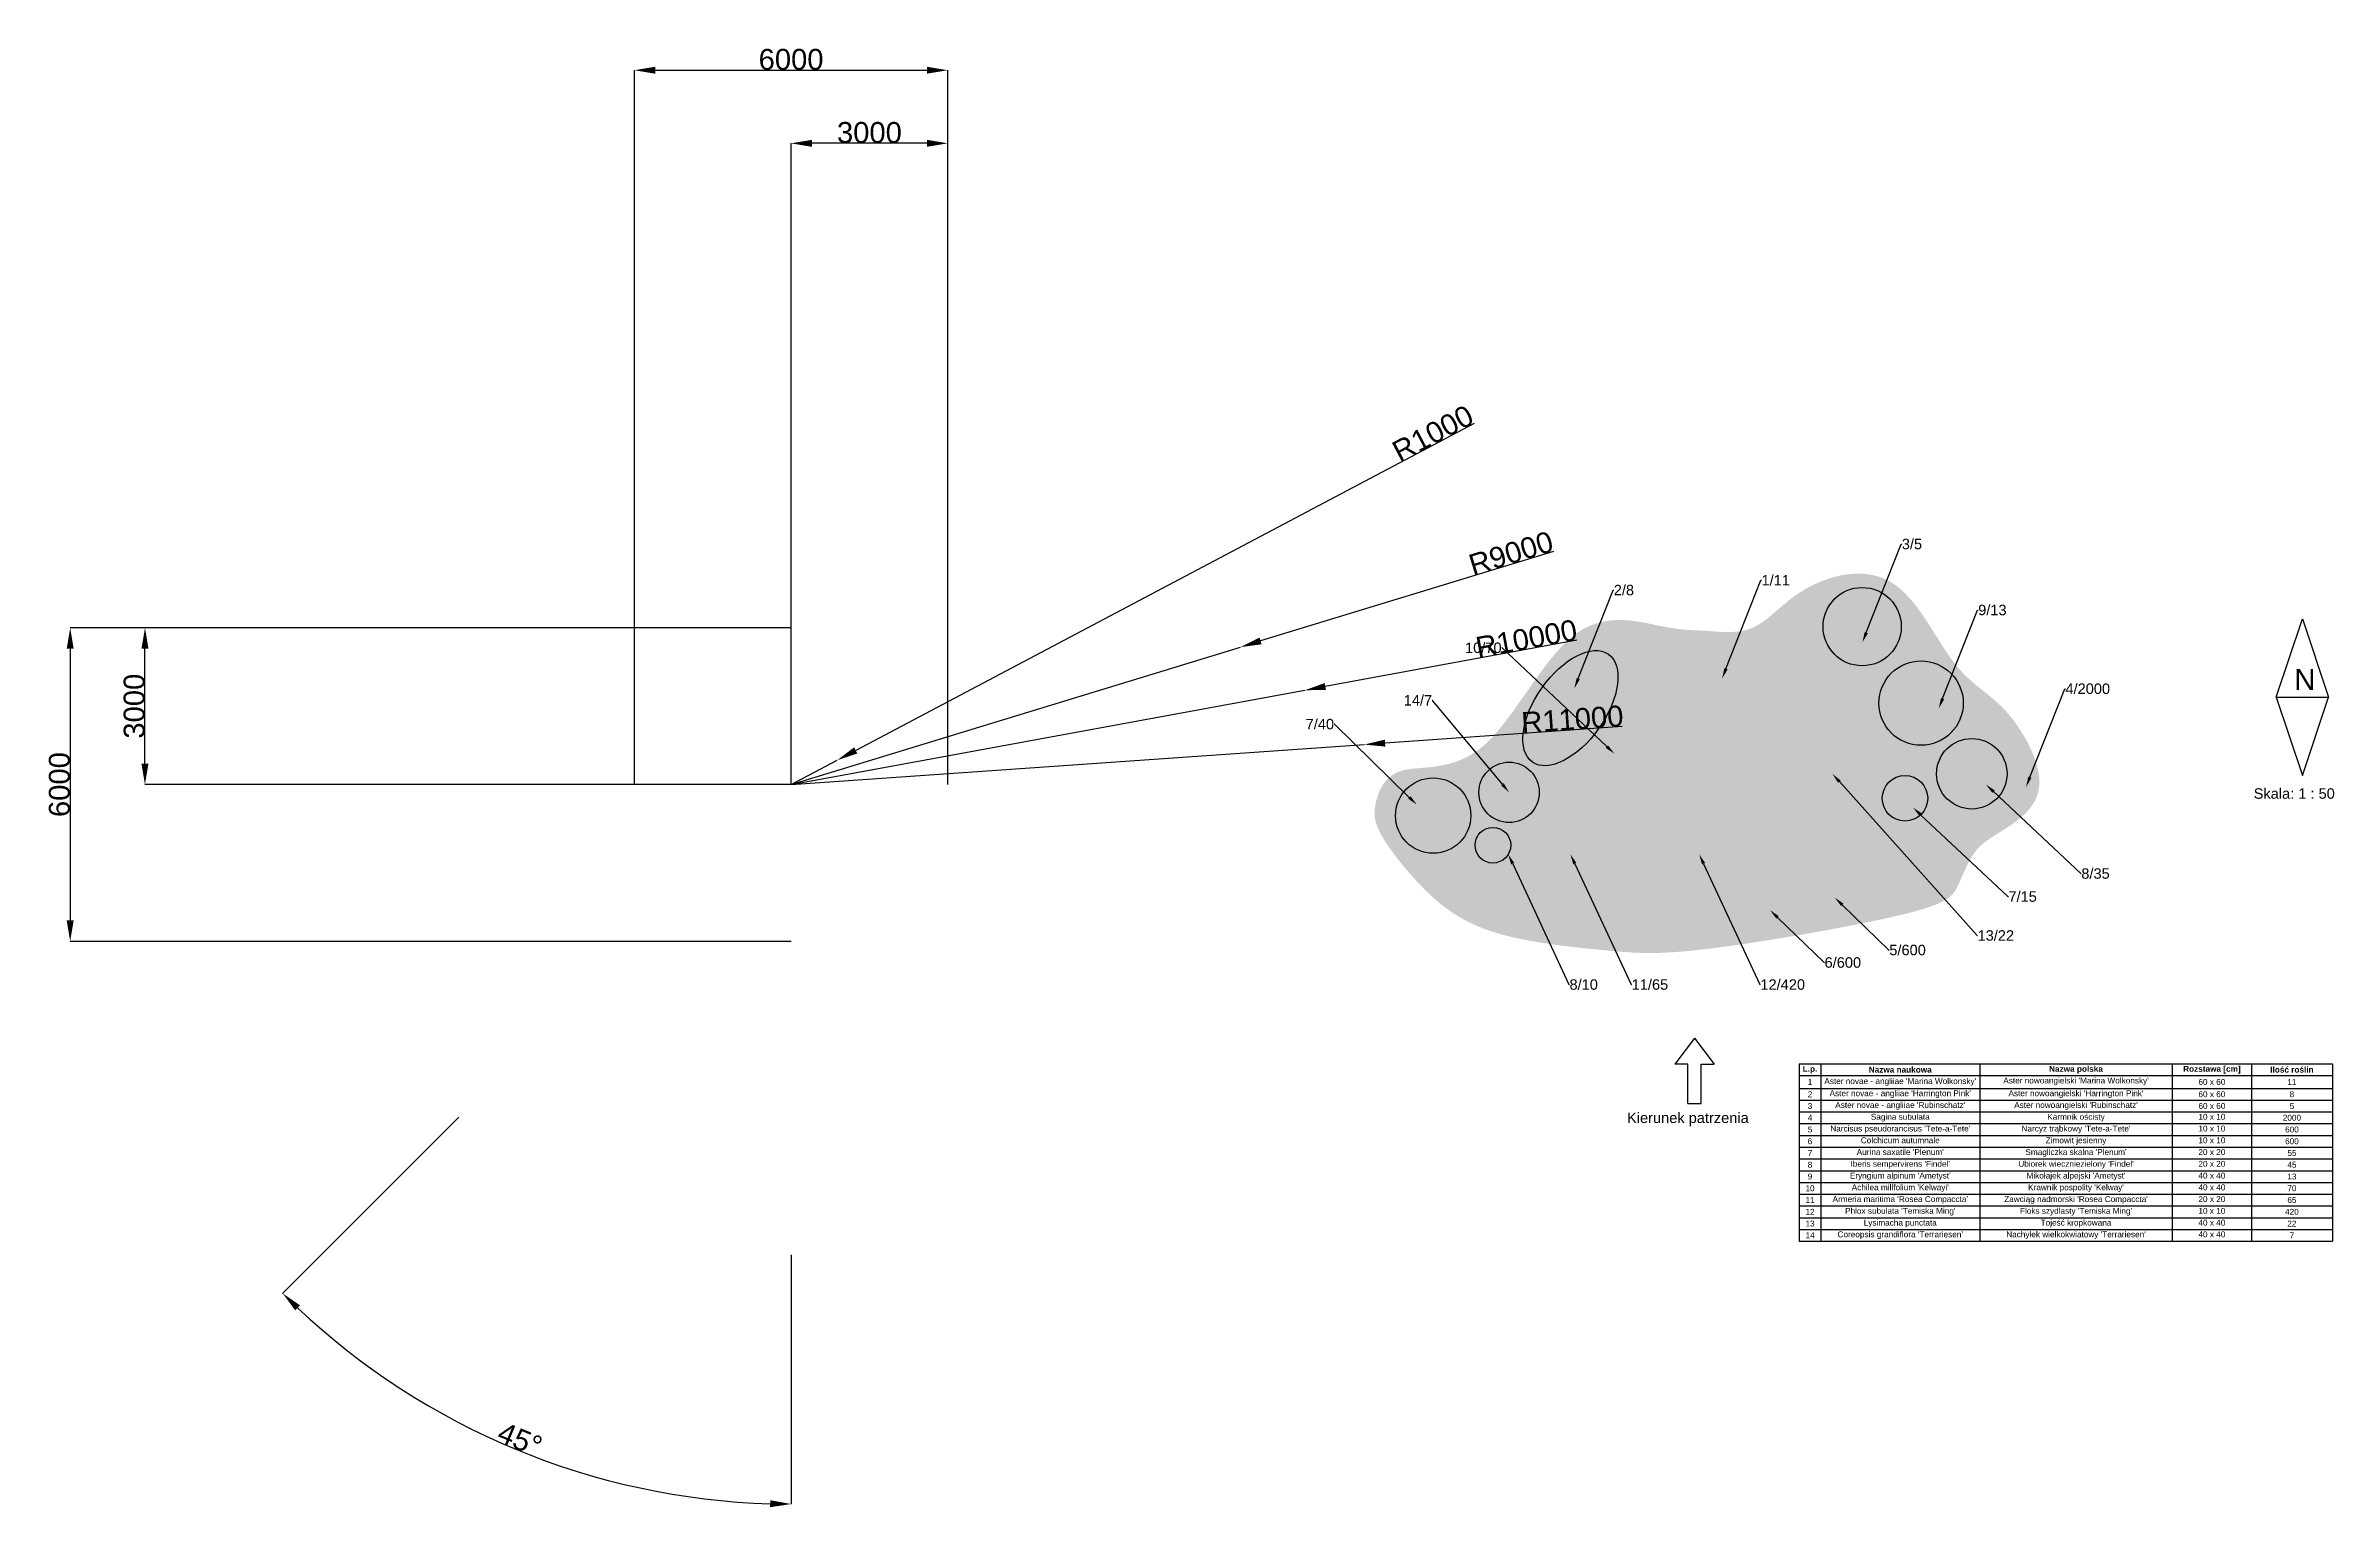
# Model space of a CAD drawing. Header units: millimetres. Extents: x -2125 to 41691, y -4780 to 23187.
import ezdxf
from ezdxf import colors
from ezdxf.entities.mleader import LeaderData, LeaderLine
from ezdxf.math import Vec2, Vec3

# ---------------------------------------------------------------- set-up
doc = ezdxf.new("R2010")
doc.units = ezdxf.units.MM
doc.layers.get('0').update_dxf_attribs({"color": 10, "plot": 0})
for name, color, linetype in [('Do pomiaru', 7, 'Continuous'), ('Tabelka', 7, 'Continuous'), ('Wymiarowanie', 242, 'Continuous'), ('Znaczniki', 7, 'Continuous')]:
    doc.layers.add(name, color=color, linetype=linetype)
doc.styles.get("Standard").update_dxf_attribs({"font": 'arial.ttf'})
doc.dimstyles.new('ISO-25', dxfattribs={"dimtxt": 2.5, "dimasz": 2.5, "dimexe": 1.25, "dimexo": 0.625, "dimtad": 1, "dimtxsty": 'Standard', "dimcen": 2.5, "dimadec": 0, "dimazin": 0, "dimtfac": 1, "dimtmove": 0, "dimatfit": 3, "dimfxl": 1, "dimarcsym": 0})

# ---------------------------------------------------------------- blocks, each defined once
blk = doc.blocks.new('*T1')
at = {"layer": 'Tabelka', "color": 0, "linetype": 'ByBlock', "lineweight": -2, "transparency": 16777216}
for p, q in [((0, 0), (10206.90854939504, 0)), ((0, 0), (0, -3394.670873124147)), ((412.0170098828567, 0), (412.0170098828567, -3394.670873124147)), ((3455.86605589588, 0), (3455.86605589588, -3394.670873124147)), ((7142.275760846045, 0), (7142.275760846045, -3394.670873124147)), ((8659.314755380736, 0), (8659.314755380736, -3394.670873124147)), ((10206.90854939504, 0), (10206.90854939504, -3394.670873124147)), ((0, -225), (10206.90854939504, -225)), ((0, -469.6708731241474), (10206.90854939504, -469.6708731241474)), ((0, -694.6708731241474), (10206.90854939504, -694.6708731241474)), ((0, -919.6708731241474), (10206.90854939504, -919.6708731241474)), ((0, -1144.670873124147), (10206.90854939504, -1144.670873124147)), ((0, -1369.670873124147), (10206.90854939504, -1369.670873124147)), ((0, -1594.670873124147), (10206.90854939504, -1594.670873124147)), ((0, -1819.670873124147), (10206.90854939504, -1819.670873124147)), ((0, -2044.670873124147), (10206.90854939504, -2044.670873124147)), ((0, -2269.670873124147), (10206.90854939504, -2269.670873124147)), ((0, -2494.670873124147), (10206.90854939504, -2494.670873124147)), ((0, -2719.670873124147), (10206.90854939504, -2719.670873124147)), ((0, -2944.670873124147), (10206.90854939504, -2944.670873124147)), ((0, -3169.670873124147), (10206.90854939504, -3169.670873124147)), ((0, -3394.670873124147), (10206.90854939504, -3394.670873124147))]:
    blk.add_line(p, q, dxfattribs=at)
at = {"layer": 'Tabelka', "color": 0, "transparency": 16777216, "char_height": 112.5}
for s, insert, width, attachment_point in [('{\\fArial|b1|i0|c238|p34;L.p.}', (206.0085049414265, -112.5), 337.0170098828567, 5), ('1', (206.0085049414265, -347.3354365620735), 337.0170098828567, 5), ("Aster novae - angliiae 'Marina Wolkonsky'", (1933.941532889366, -347.3354365620735), 2968.84904601302, 5), ('{\\fArial|b1|i0|c238|p34;Nazwa naukowa}', (1933.941532889366, -112.5), 2968.84904601302, 5), ("Aster nowoangielski 'Marina Wolkonsky'", (5299.070908370966, -262.5), 3611.409704950165, 2), ('{\\fArial|b1|i0|c238|p34;Nazwa polska}', (5299.070908370966, -112.5), 3611.409704950165, 5), ('{\\fArial|b1|i0|c238|p34;Rozstawa [cm]}', (7900.795258113387, -112.5), 1442.038994534687, 5), ('60 x 60', (7900.795258113387, -347.3354365620735), 1442.038994534687, 5), ('{\\fArial|b1|i0|c238|p34;Ilość roślin}', (9433.11165238788, -112.5), 1472.593794014301, 5), ('11', (9433.11165238788, -347.3354365620735), 1472.593794014301, 5), ('3', (206.0085049414265, -807.1708731241474), 337.0170098828567, 5), ('2', (206.0085049414265, -582.1708731241474), 337.0170098828567, 5), ("Aster novae - angliiae 'Harrington Pink'", (1933.941532889366, -507.1708731241474), 2968.84904601302, 2), ("Aster novae - angliiae 'Rubinschatz'", (1933.941532889366, -732.1708731241474), 2968.84904601302, 2), ("Aster nowoangielski 'Harrington Pink'", (5299.070908370966, -507.1708731241474), 3611.409704950165, 2), ("Aster nowoangielski 'Rubinschatz'", (5299.070908370966, -732.1708731241474), 3611.409704950165, 2), ('60 x 60', (7900.795258113387, -582.1708731241474), 1442.038994534687, 5), ('60 x 60', (7900.795258113387, -807.1708731241474), 1442.038994534687, 5), ('5', (9433.11165238788, -807.1708731241474), 1472.593794014301, 5), ('8', (9433.11165238788, -582.1708731241474), 1472.593794014301, 5), ('4', (206.0085049414265, -1032.170873124147), 337.0170098828567, 5), ('5', (206.0085049414265, -1257.170873124147), 337.0170098828567, 5), ("Narcisus pseudorancisus 'Tete-a-Tete'", (1933.941532889366, -1182.170873124147), 2968.84904601302, 2), ('Sagina subulata', (1933.941532889366, -957.1708731241474), 2968.84904601302, 2), ("Narcyz trąbkowy 'Tete-a-Tete'", (5299.070908370966, -1182.170873124147), 3611.409704950165, 2), ('Karmnik ościsty', (5299.070908370966, -957.1708731241474), 3611.409704950165, 2), ('10 x 10', (7900.795258113387, -957.1708731241474), 1442.038994534687, 2), ('10 x 10', (7900.795258113387, -1182.170873124147), 1442.038994534687, 2), ('2000', (9433.11165238788, -1032.170873124147), 1472.593794014301, 5), ('600', (9433.11165238788, -1257.170873124147), 1472.593794014301, 5), ('6', (206.0085049414265, -1482.170873124147), 337.0170098828567, 5), ('7', (206.0085049414265, -1707.170873124147), 337.0170098828567, 5), ("Aurina saxatile 'Plenum'", (1933.941532889366, -1632.170873124147), 2968.84904601302, 2), ('Colchicum autumnale', (1933.941532889366, -1407.170873124147), 2968.84904601302, 2), ("Smagliczka skalna 'Plenum'", (5299.070908370966, -1632.170873124147), 3611.409704950165, 2), ('Zimowit jesienny', (5299.070908370966, -1407.170873124147), 3611.409704950165, 2), ('20 x 20', (7900.795258113387, -1632.170873124147), 1442.038994534687, 2), ('10 x 10', (7900.795258113387, -1407.170873124147), 1442.038994534687, 2), ('600', (9433.11165238788, -1482.170873124147), 1472.593794014301, 5), ('55', (9433.11165238788, -1707.170873124147), 1472.593794014301, 5), ('8', (206.0085049414265, -1932.170873124147), 337.0170098828567, 5), ('9', (206.0085049414265, -2157.170873124147), 337.0170098828567, 5), ("Eryngium alpinum 'Ametyst'", (1933.941532889366, -2082.170873124147), 2968.84904601302, 2), ("Iberis sempervirens 'Findel'", (1933.941532889366, -1857.170873124147), 2968.84904601302, 2), ("Ubiorek wieczniezielony 'Findel'", (5299.070908370966, -1857.170873124147), 3611.409704950165, 2), ("Mikołajek alpejski 'Ametyst'", (5299.070908370966, -2082.170873124147), 3611.409704950165, 2), ('40 x 40', (7900.795258113387, -2082.170873124147), 1442.038994534687, 2), ('20 x 20', (7900.795258113387, -1857.170873124147), 1442.038994534687, 2), ('45', (9433.11165238788, -1932.170873124147), 1472.593794014301, 5), ('13', (9433.11165238788, -2157.170873124147), 1472.593794014301, 5), ('10', (206.0085049414265, -2382.170873124147), 337.0170098828567, 5), ('11', (206.0085049414265, -2607.170873124147), 337.0170098828567, 5), ("Armeria maritima 'Rosea Compaccta'", (1933.941532889366, -2532.170873124147), 2968.84904601302, 2), ("Achilea millfolium 'Kelwayi'", (1933.941532889366, -2307.170873124147), 2968.84904601302, 2), ("Zawciąg nadmorski 'Rosea Compaccta'", (5299.070908370966, -2532.170873124147), 3611.409704950165, 2), ("Krawnik pospolity 'Kelway'", (5299.070908370966, -2307.170873124147), 3611.409704950165, 2), ('40 x 40', (7900.795258113387, -2307.170873124147), 1442.038994534687, 2), ('20 x 20', (7900.795258113387, -2532.170873124147), 1442.038994534687, 2), ('65', (9433.11165238788, -2607.170873124147), 1472.593794014301, 5), ('70', (9433.11165238788, -2382.170873124147), 1472.593794014301, 5), ('12', (206.0085049414265, -2832.170873124147), 337.0170098828567, 5), ('13', (206.0085049414265, -3057.170873124147), 337.0170098828567, 5), ("Phlox subulata 'Temiska Ming'", (1933.941532889366, -2757.170873124147), 2968.84904601302, 2), ('Lysimacha punctata ', (1933.941532889366, -2982.170873124147), 2968.84904601302, 2), ("Floks szydlasty 'Temiska Ming'", (5299.070908370966, -2757.170873124147), 3611.409704950165, 2), ('Tojeść kropkowana', (5299.070908370966, -2982.170873124147), 3611.409704950165, 2), ('40 x 40', (7900.795258113387, -2982.170873124147), 1442.038994534687, 2), ('10 x 10', (7900.795258113387, -2757.170873124147), 1442.038994534687, 2), ('420', (9433.11165238788, -2832.170873124147), 1472.593794014301, 5), ('22', (9433.11165238788, -3057.170873124147), 1472.593794014301, 5), ('14', (206.0085049414265, -3282.170873124147), 337.0170098828567, 5), ("Coreopsis grandiflora 'Terrariesen'", (1933.941532889366, -3207.170873124147), 2968.84904601302, 2), ("Nachyłek wielkokwiatowy 'Terrariesen'", (5299.070908370966, -3207.170873124147), 3611.409704950165, 2), ('40 x 40', (7900.795258113387, -3207.170873124147), 1442.038994534687, 2), ('7', (9433.11165238788, -3282.170873124147), 1472.593794014301, 5)]:
    blk.add_mtext(s, dxfattribs=dict(at, insert=insert, width=width, attachment_point=attachment_point))
blk = doc.blocks.new('*D2')
at = {"layer": 'Defpoints', "color": 0, "transparency": 16777216}
for p in [(13029.00532473185, 9515.867129253398), (12144.76420320628, 9048.836467515608)]:
    blk.add_point(p, dxfattribs=at)
at = {"layer": 'Wymiarowanie', "color": 0, "lineweight": -2, "transparency": 16777216}
for p, q in [((25225.47395096173, 15957.69015094785), (13382.70177334207, 9702.67939394851)), ((12144.76420320628, 9048.836467515608), (13029.00532473185, 9515.867129253398))]:
    blk.add_line(p, q, dxfattribs=at)
at = {"layer": 'Wymiarowanie', "color": 0, "transparency": 16777216}
blk.add_solid([(13351.56639589289, 9761.628802050214), (13413.83715079126, 9643.729985846809), (13029.00532473185, 9515.867129253398)], dxfattribs=at)
at = {"layer": 'Wymiarowanie', "color": 0, "transparency": 16777216, "insert": (24432.47093153334, 15770.52114714775), "char_height": 400, "attachment_point": 5, "rotation": 27.841722348960573}
blk.add_mtext('R1000', dxfattribs=at)
blk = doc.blocks.new('*D3')
at = {"layer": 'Defpoints', "color": 0, "transparency": 16777216}
for p in [(20751.51760644819, 11680.14714012364), (12144.76420320614, 9048.836467515473)]:
    blk.add_point(p, dxfattribs=at)
at = {"layer": 'Wymiarowanie', "color": 0, "lineweight": -2, "transparency": 16777216}
for p, q in [((26742.82662540118, 13511.84773915858), (21134.03997992561, 11797.09428112844)), ((12144.76420320614, 9048.836467515473), (20751.51760644819, 11680.14714012364))]:
    blk.add_line(p, q, dxfattribs=at)
at = {"layer": 'Wymiarowanie', "color": 0, "transparency": 16777216}
blk.add_solid([(21114.54878975814, 11860.84801004135), (21153.53117009308, 11733.34055221554), (20751.51760644819, 11680.14714012364)], dxfattribs=at)
at = {"layer": 'Wymiarowanie', "color": 0, "transparency": 16777216, "insert": (25928.77229593221, 13477.18401923556), "char_height": 400, "attachment_point": 5, "rotation": 16.999769199851034}
blk.add_mtext('R9000', dxfattribs=at)
blk = doc.blocks.new('*D4')
at = {"layer": 'Defpoints', "color": 0, "transparency": 16777216}
for p in [(21980.52985547958, 10853.75032517136), (12144.76420320616, 9048.836467515463)]:
    blk.add_point(p, dxfattribs=at)
at = {"layer": 'Wymiarowanie', "color": 0, "lineweight": -2, "transparency": 16777216}
for p, q in [((27188.63628502442, 11809.46478596267), (22373.96048157052, 10925.94687947759)), ((12144.76420320616, 9048.836467515463), (21980.52985547958, 10853.75032517136))]:
    blk.add_line(p, q, dxfattribs=at)
at = {"layer": 'Wymiarowanie', "color": 0, "transparency": 16777216}
blk.add_solid([(22361.92772251948, 10991.51865049275), (22385.99324062156, 10860.37510846244), (21980.52985547958, 10853.75032517136)], dxfattribs=at)
at = {"layer": 'Wymiarowanie', "color": 0, "transparency": 16777216, "insert": (26223.1573710628, 11840.56919517886), "char_height": 400, "attachment_point": 5, "rotation": 10.398382936819129}
blk.add_mtext('R10000', dxfattribs=at)
blk = doc.blocks.new('*D5')
at = {"layer": 'Defpoints', "color": 0, "transparency": 16777216}
for p in [(23118.08187517824, 9814.538282838132), (12144.76420320626, 9048.836467515608)]:
    blk.add_point(p, dxfattribs=at)
at = {"layer": 'Wymiarowanie', "color": 0, "lineweight": -2, "transparency": 16777216}
for p, q in [((28059.34084375631, 10159.33199749408), (23517.11160870449, 9842.381985213497)), ((12144.76420320626, 9048.836467515608), (23118.08187517824, 9814.538282838132))]:
    blk.add_line(p, q, dxfattribs=at)
at = {"layer": 'Wymiarowanie', "color": 0, "transparency": 16777216}
blk.add_solid([(23512.47099164192, 9908.886940801205), (23521.75222576705, 9775.877029625788), (23118.08187517824, 9814.538282838132)], dxfattribs=at)
at = {"layer": 'Wymiarowanie', "color": 0, "transparency": 16777216, "insert": (27103.36258873646, 10297.97756542326), "char_height": 400, "attachment_point": 5, "rotation": 3.9915444873512587}
blk.add_mtext('R11000', dxfattribs=at)
blk = doc.blocks.new('*D6')
at = {"layer": 'Defpoints', "color": 0, "transparency": 16777216}
for p in [(15144.76420320661, 22719.28225989719), (9144.764203171831, 9048.836467535151), (15144.76420320661, 9048.836467515219)]:
    blk.add_point(p, dxfattribs=at)
at = {"layer": 'Wymiarowanie', "color": 0, "lineweight": -2, "transparency": 16777216}
for p, q in [((9144.764203171831, 9049.461467535151), (9144.764203171831, 22720.53225989719)), ((9544.764203171831, 22719.28225989719), (14744.76420320661, 22719.28225989719)), ((15144.76420320661, 9049.461467515219), (15144.76420320661, 22720.53225989719))]:
    blk.add_line(p, q, dxfattribs=at)
at = {"layer": 'Wymiarowanie', "color": 0, "transparency": 16777216}
for points in [[(9544.764203171831, 22785.94892656386), (9544.764203171831, 22652.61559323052), (9144.764203171831, 22719.28225989719)], [(14744.76420320661, 22785.94892656386), (14744.76420320661, 22652.61559323052), (15144.76420320661, 22719.28225989719)]]:
    blk.add_solid(points, dxfattribs=at)
at = {"layer": 'Wymiarowanie', "color": 0, "transparency": 16777216, "insert": (12144.76420318922, 22924.13645498587), "char_height": 400, "attachment_point": 5}
blk.add_mtext('6000', dxfattribs=at)
blk = doc.blocks.new('*D7')
at = {"layer": 'Defpoints', "color": 0, "transparency": 16777216}
for p in [(12144.76420321059, 21320.28307152475), (12144.76420321059, 9048.836467517885), (15144.76420324047, 9048.836467495505)]:
    blk.add_point(p, dxfattribs=at)
at = {"layer": 'Wymiarowanie', "color": 0, "lineweight": -2, "transparency": 16777216}
for p, q in [((12144.76420321059, 9049.461467517885), (12144.76420321059, 21321.53307152475)), ((14744.76420324047, 21320.28307152475), (12544.76420321059, 21320.28307152475)), ((15144.76420324047, 9049.461467495505), (15144.76420324047, 21321.53307152475))]:
    blk.add_line(p, q, dxfattribs=at)
at = {"layer": 'Wymiarowanie', "color": 0, "transparency": 16777216}
for points in [[(12544.76420321059, 21386.94973819142), (12544.76420321059, 21253.61640485809), (12144.76420321059, 21320.28307152475)], [(14744.76420324047, 21386.94973819142), (14744.76420324047, 21253.61640485809), (15144.76420324047, 21320.28307152475)]]:
    blk.add_solid(points, dxfattribs=at)
at = {"layer": 'Wymiarowanie', "color": 0, "transparency": 16777216, "insert": (13644.7642032254, 21525.27369226145), "char_height": 400, "attachment_point": 5}
blk.add_mtext('3000', dxfattribs=at)
blk = doc.blocks.new('*D8')
at = {"layer": 'Defpoints', "color": 0, "transparency": 16777216}
for p in [(12144.76420320615, 12048.83646751548), (-1657.859734600971, 6048.836467515474), (12144.76420320655, 6048.836467515476)]:
    blk.add_point(p, dxfattribs=at)
at = {"layer": 'Wymiarowanie', "color": 0, "lineweight": -2, "transparency": 16777216}
for p, q in [((12144.13920320615, 12048.83646751548), (-1659.109734600971, 12048.83646751548)), ((-1657.859734600972, 11648.83646751548), (-1657.859734600971, 6448.836467515475)), ((12144.13920320655, 6048.836467515476), (-1659.10973460097, 6048.836467515474))]:
    blk.add_line(p, q, dxfattribs=at)
at = {"layer": 'Wymiarowanie', "color": 0, "transparency": 16777216}
for points in [[(-1724.526401267638, 11648.83646751548), (-1591.193067934305, 11648.83646751548), (-1657.859734600972, 12048.83646751548)], [(-1724.526401267637, 6448.836467515475), (-1591.193067934304, 6448.836467515475), (-1657.859734600971, 6048.836467515474)]]:
    blk.add_solid(points, dxfattribs=at)
at = {"layer": 'Wymiarowanie', "color": 0, "transparency": 16777216, "insert": (-1862.713929689645, 9048.836467515473), "char_height": 400, "attachment_point": 5, "rotation": 90}
blk.add_mtext('6000', dxfattribs=at)
blk = doc.blocks.new('*D9')
at = {"layer": 'Defpoints', "color": 0, "transparency": 16777216}
for p in [(-226.183970896722, 12048.83646755243), (12144.76420322765, 12048.83646755243), (12144.76420320628, 9048.836467515612)]:
    blk.add_point(p, dxfattribs=at)
at = {"layer": 'Wymiarowanie', "color": 0, "lineweight": -2, "transparency": 16777216}
for p, q in [((12144.13920322765, 12048.83646755243), (-227.4339708967227, 12048.83646755243)), ((-226.1839708967214, 9448.83646751561), (-226.1839708967219, 11648.83646755243)), ((12144.13920320628, 9048.836467515612), (-227.4339708967221, 9048.83646751561))]:
    blk.add_line(p, q, dxfattribs=at)
at = {"layer": 'Wymiarowanie', "color": 0, "transparency": 16777216}
for points in [[(-292.8506375633886, 11648.83646755243), (-159.5173042300552, 11648.83646755243), (-226.183970896722, 12048.83646755243)], [(-292.8506375633881, 9448.83646751561), (-159.5173042300547, 9448.83646751561), (-226.1839708967213, 9048.83646751561)]]:
    blk.add_solid(points, dxfattribs=at)
at = {"layer": 'Wymiarowanie', "color": 0, "transparency": 16777216, "insert": (-431.1745916334172, 10548.83646753371), "char_height": 400, "attachment_point": 5, "rotation": 90}
blk.add_mtext('3000', dxfattribs=at)
blk = doc.blocks.new('*D10')
at = {"layer": 'Defpoints', "color": 0, "transparency": 16777216}
for p in [(9584.104031426257, 6488.176295735582), (12144.764203206, 6048.836467515475), (5780.803172527382, 2684.875436836418), (12144.764203206, 48.83646751547531), (5260.973263983007, -2874.239187901687)]:
    blk.add_point(p, dxfattribs=at)
at = {"layer": 'Wymiarowanie', "color": 0, "lineweight": -2, "transparency": 16777216}
for p, q in [((5780.36123078914, 2684.433495098177), (2408.729812939275, -687.1979227519452)), ((12144.764203206, 48.2114675154744), (12144.764203206, -4719.995410931076))]:
    blk.add_line(p, q, dxfattribs=at)
blk.add_arc((12144.76420320601, 9048.836467515524), 13767.5818784466, 226.6647162995102, 268.335283700492, dxfattribs=at)
at = {"layer": 'Wymiarowanie', "color": 0, "transparency": 16777216}
for points in [[(2650.084710946603, -1012.838365497799), (2742.986059206234, -917.1978026109118), (2409.613696415759, -686.3140392754622)], [(11745.77487009631, -4646.275027262129), (11743.83795285826, -4779.594291171704), (12144.764203206, -4718.745410931076)]]:
    blk.add_solid(points, dxfattribs=at)
at = {"layer": 'Wymiarowanie', "color": 0, "transparency": 16777216, "insert": (6954.219774094324, -3482.24628934668), "char_height": 400, "attachment_point": 5, "rotation": 337.5000000000011}
blk.add_mtext('45°', dxfattribs=at)

msp = doc.modelspace()

# ---------------------------------------------------------------- hatches: boundary and pattern name
at = {"layer": 'Do pomiaru', "true_color": 0x58ba48}
h = msp.add_hatch(color=85, dxfattribs=at)
h.dxf.hatch_style = 1
edge = h.paths.add_edge_path()
edge.add_spline(control_points=[(27643.09951174649, 12154.73374102909), (27467.27739899286, 12111.29392536624), (26683.10537255294, 11755.66243112358), (25447.46142091912, 9186.673810961594), (23631.78847233563, 9525.124610518711), (23288.19337016296, 8665.149845485532), (23300.82289462802, 8203.540379685513), (23857.86500719988, 7477.527869989366), (24191.07920591604, 7130.019548036669), (24524.2934046322, 6782.511226083972), (25300.10808692499, 6118.490447969331), (27969.2606475027, 5850.962920096824), (29126.52290394675, 5751.966518441966), (34176.03791740799, 6631.994058576021), (34483.37668083602, 7035.955734724747), (34775.51359382013, 7859.958062106243), (35321.47384770654, 8129.405802784273), (36383.7307734209, 8897.947993243086), (35415.81230308945, 10678.48910887637), (34398.15977228851, 11087.4754801867), (33693.76461008341, 12654.70749751755), (33159.50555489922, 12949.3565757317), (33129.96528324592, 12963.95684759396)], knot_values=[15.70610031385048, 15.70610031385048, 15.70610031385048, 15.70610031385048, 16, 17, 18, 19, 20, 21, 21, 21, 22, 23, 24, 25, 26, 27, 28, 29, 30, 31, 32, 32.05759811893405, 32.05759811893405, 32.05759811893405, 32.05759811893405], degree=3, periodic=0)
edge.add_line((33129.96528324593, 12963.95684759396), (33032.16761619724, 12716.92429166414))
edge.add_arc((32652.91811643998, 12071.25447281618), 748.8121914320682, 0, 59.57114225181289, ccw=False)
edge.add_arc((32652.91811643998, 12071.25447281618), 748.8121914320682, -180, 0, ccw=False)
edge.add_arc((32652.91811643998, 12071.25447281618), 748.8121914320682, 59.57114225181289, 180, ccw=False)
edge.add_line((33032.16761619724, 12716.92429166414), (33129.96528324593, 12963.95684759396))
edge.add_spline(control_points=[(33129.96528324592, 12963.95684759396), (32646.63686751851, 13202.84179595175), (31405.5341454513, 12896.97291493351), (30827.79406996541, 12120.33993943293), (30424.05744439105, 12002.03208008601), (30330.59256412565, 11986.39203378545)], knot_values=[11.05759811893405, 11.05759811893405, 11.05759811893405, 11.05759811893405, 12, 13, 13.29763795421866, 13.29763795421866, 13.29763795421866, 13.29763795421866], degree=3, periodic=0)
edge.add_line((30330.59256412565, 11986.39203378545), (30211.84791165297, 11686.44832460961))
edge.add_spline(control_points=[(30211.84791165297, 11686.44832460961), (30356.2492871768, 11679.51863707971), (30990.01349476906, 11644.98328778841), (32262.71064344975, 11682.94909711919), (31546.7670001467, 10141.80160009194), (30545.4561316263, 10878.56630041138), (30026.19225192635, 10187.90891437765), (29306.53024321676, 10285.91672892466), (28793.28317225752, 10547.51808390825), (27857.10096595515, 11089.88877932413), (28664.75185193673, 11447.64312482285), (28993.51143010979, 11563.73830805488)], knot_values=[0, 0, 0, 0, 411.9178261338957, 1707.255706046996, 2573.421218180385, 3640.295911003272, 4195.34689766247, 4772.727090417231, 5571.260084486493, 6190.464560038807, 7147.883399616303, 7147.883399616303, 7147.883399616303, 7147.883399616303], degree=3, periodic=0)
edge.add_spline(control_points=[(28993.51143010979, 11563.73830805488), (29066.10296899315, 11589.37262737902), (29457.63351225703, 11714.63788299588), (29837.54563708988, 11704.41074217693), (30211.84791165297, 11686.44832460961)], knot_values=[7147.883399616303, 7147.883399616303, 7147.883399616303, 7147.883399616303, 7359.285626456562, 8427.016309046656, 8427.016309046656, 8427.016309046656, 8427.016309046656], degree=3, periodic=0)
edge.add_line((30211.84791165297, 11686.44832460961), (30330.59256412565, 11986.39203378545))
edge.add_spline(control_points=[(30330.59256412565, 11986.39203378545), (30110.03539531886, 11949.48486263984), (29563.84603471678, 12015.19317686468), (29054.13896802553, 11990.50824598212), (28065.515917234, 12259.09883197219), (27643.09951174649, 12154.73374102909)], knot_values=[13.29763795421866, 13.29763795421866, 13.29763795421866, 13.29763795421866, 14, 15, 15.70610031385048, 15.70610031385048, 15.70610031385048, 15.70610031385048], degree=3, periodic=0)
edge.add_line((27643.09951174648, 12154.73374102909), (27422.85540769534, 11598.40693289421))
edge.add_ellipse((27066.50435512475, 10511.75224459654), major_axis=(-726.7886647648324, -1032.266558249532), ratio=0.5299604605442239, start_angle=0, end_angle=209.9682511164104, ccw=False)
edge.add_ellipse((27066.50435512475, 10511.75224459654), major_axis=(-726.7886647648324, -1032.266558249532), ratio=0.5299604605442239, start_angle=209.9682511164104, end_angle=360, ccw=False)
edge.add_line((27422.85540769533, 11598.40693289421), (27643.09951174648, 12154.73374102909))
edge = h.paths.add_edge_path(flags=16)
edge.add_spline(control_points=[(24445.65072940031, 7271.445206511204), (24319.54536328163, 7163.63109899954), (25924.66262022164, 6290.544489312329), (27344.70773559816, 6029.928123499856), (29706.28817725279, 6031.872966597459), (31955.25436622661, 6522.497731680636), (33510.94276554604, 6635.158191934373), (34765.74121415067, 7523.259761784322), (33343.54367994301, 8340.624952462713), (32386.52749475772, 6895.435240630615), (30118.96407517011, 6963.254679010698), (28216.28210884988, 6520.146166404077), (26395.44026591782, 6862.460783559809), (25565.92509714232, 7224.152137979185), (24530.41449908862, 7343.914209691196), (24445.65072940031, 7271.445206511204)], knot_values=[0, 0, 0, 0, 1355.735691370703, 3060.7931178801, 5467.271884201509, 7978.200480532785, 9880.9764228813, 10577.50693442345, 11449.79640854495, 13017.84653552183, 14831.29254634314, 17832.32623182199, 18988.13862320174, 20115.14234468334, 21026.42210571596, 21026.42210571596, 21026.42210571596, 21026.42210571596], degree=3, periodic=0)
edge = h.paths.add_edge_path(flags=16)
edge.add_spline(control_points=[(26866.82438754037, 8582.140792416983), (26642.6443423615, 8550.902428802772), (26040.68856878121, 7912.205774128387), (26810.43378857036, 6856.232763037595), (27818.48410923304, 7023.149761842176), (29826.36433904129, 7173.754696167188), (27697.55649371409, 7831.049044069678), (27118.24324114409, 8617.174747210214), (26866.82438754037, 8582.140792416982)], knot_values=[0, 0, 0, 0, 804.0768792586565, 1844.393856300824, 2903.414019838038, 4085.111193074547, 5752.825495121982, 6654.601061413634, 6654.601061413634, 6654.601061413634, 6654.601061413634], degree=3, periodic=0)
h.paths.add_polyline_path([(25240.66359464539, 7888.523905322092, -1), (25923.64923044864, 7888.523905322092, -1)], flags=16)
h.paths.add_polyline_path([(25314.22159577941, 8899.864308234062, -1), (26470.26823146437, 8899.864308234062, -1)], flags=16)
h.paths.add_polyline_path([(23717.36829062665, 8455.04512560681, -1), (25159.34114319549, 8455.04512560681, -1)], flags=16)
edge = h.paths.add_edge_path(flags=16)
edge.add_spline(control_points=[(28271.49271541715, 10150.65282226724), (27772.70747275632, 10015.48401069877), (26611.83651438422, 8905.261228782416), (28604.79648005057, 8473.605602888965), (29991.94546286071, 9032.114854754127), (29242.9725223567, 10061.63373733314), (28628.26442106073, 10247.33653166458), (28271.49271541715, 10150.65282226724)], knot_values=[0, 0, 0, 0, 1419.850297275348, 3026.010333699529, 4043.628188359522, 4901.20673476228, 5916.798955605017, 5916.798955605017, 5916.798955605017, 5916.798955605017], degree=3, periodic=0)
edge = h.paths.add_edge_path(flags=16)
edge.add_spline(control_points=[(28280.50810566466, 8318.038550921967), (28311.78411692611, 8212.537573202975), (29007.24958876364, 7844.148678307274), (29438.06739416573, 6850.247318053419), (30928.56369317119, 7254.162709889964), (31907.1732967093, 7431.539495464143), (33024.8186432065, 8344.179329953038), (30896.04252303863, 8646.187178086733), (30133.86964696144, 8240.767578511919), (28233.16999422415, 8477.720583218073), (28280.50810566466, 8318.038550921967)], knot_values=[0, 0, 0, 0, 899.773181734531, 1502.137286962094, 3219.697029439059, 4251.616364220947, 5017.484843985281, 6279.291119285492, 8016.147364977532, 9378.007827044505, 9378.007827044505, 9378.007827044505, 9378.007827044505], degree=3, periodic=0)
edge = h.paths.add_edge_path(flags=16)
edge.add_spline(control_points=[(30014.71493112252, 9734.012722074203), (30270.61131179657, 10157.90399874555), (31135.85232178385, 10274.68347820538), (32025.91905865551, 9933.041710525586), (33560.94608202089, 9998.560828458569), (32386.6014357065, 8545.795315113686), (31316.92460755589, 9207.759527922328), (29772.53317273726, 8367.319399853595), (29831.58997331325, 9430.667000842463), (30014.71493112252, 9734.012722074205)], knot_values=[0, 0, 0, 0, 1324.258170014647, 2041.520254351677, 3236.410655397081, 4156.985405831138, 5617.092080379891, 6761.679285428314, 7709.34693462973, 7709.34693462973, 7709.34693462973, 7709.34693462973], degree=3, periodic=0)
h.paths.add_polyline_path([(33036.93492287621, 8786.779696939242, -1), (33908.49436736756, 8786.779696939242, -1)], flags=16)
h.paths.add_polyline_path([(32973.41559800293, 10607.27397259677, -1), (34587.25679586656, 10607.27397259677, -1)], flags=16)
h.paths.add_polyline_path([(34077.25376362889, 9256.062597517119, -1), (35426.29170864914, 9256.062597517119, -1)], flags=16)
at = {"layer": 'Do pomiaru', "true_color": 0x9898cc}
h = msp.add_hatch(color=253, dxfattribs=at)
h.dxf.hatch_style = 1
h.paths.add_polyline_path([(34587.25679586656, 10607.27397259677, 1), (32973.41559800293, 10607.27397259677, 1)])
at = {"layer": 'Do pomiaru', "true_color": 0xffffff}
h = msp.add_hatch(color=7, dxfattribs=at)
h.dxf.hatch_style = 1
edge = h.paths.add_edge_path()
edge.add_spline(control_points=[(28271.49271541715, 10150.65282226724), (27772.70747275632, 10015.48401069877), (26611.83651438422, 8905.261228782416), (28604.79648005057, 8473.605602888965), (29991.94546286071, 9032.114854754127), (29242.9725223567, 10061.63373733314), (28628.26442106073, 10247.33653166458), (28271.49271541715, 10150.65282226724)], knot_values=[0, 0, 0, 0, 1419.850297275348, 3026.010333699529, 4043.628188359522, 4901.20673476228, 5916.798955605017, 5916.798955605017, 5916.798955605017, 5916.798955605017], degree=3, periodic=0)
at = {"layer": 'Do pomiaru', "true_color": 0xf1eb1f}
h = msp.add_hatch(color=2, dxfattribs=at)
h.dxf.hatch_style = 1
edge = h.paths.add_edge_path()
edge.add_spline(control_points=[(30014.71493112252, 9734.012722074203), (30270.61131179657, 10157.90399874555), (31135.85232178385, 10274.68347820538), (32025.91905865551, 9933.041710525586), (33560.94608202089, 9998.560828458569), (32386.6014357065, 8545.795315113686), (31316.92460755589, 9207.759527922328), (29772.53317273726, 8367.319399853595), (29831.58997331325, 9430.667000842463), (30014.71493112252, 9734.012722074205)], knot_values=[0, 0, 0, 0, 1324.258170014647, 2041.520254351677, 3236.410655397081, 4156.985405831138, 5617.092080379891, 6761.679285428314, 7709.34693462973, 7709.34693462973, 7709.34693462973, 7709.34693462973], degree=3, periodic=0)
at = {"layer": 'Do pomiaru', "true_color": 0xffffff}
h = msp.add_hatch(color=7, dxfattribs=at)
h.dxf.hatch_style = 1
h.paths.add_polyline_path([(34077.25376362889, 9256.062597517119, 1), (35426.29170864914, 9256.062597517119, 1)])
at = {"layer": 'Do pomiaru', "true_color": 0xf8d731}
h = msp.add_hatch(color=40, dxfattribs=at)
h.dxf.hatch_style = 1
h.paths.add_polyline_path([(26470.26823146437, 8899.864308234062, 1), (25314.22159577941, 8899.864308234062, 1)])
at = {"layer": 'Do pomiaru', "true_color": 0xf1eb1f}
h = msp.add_hatch(color=2, dxfattribs=at)
h.dxf.hatch_style = 1
h.paths.add_polyline_path([(33036.93492287621, 8786.779696939242, 1), (33908.49436736756, 8786.779696939242, 1)])
at = {"layer": 'Do pomiaru', "true_color": 0xf8991e}
h = msp.add_hatch(color=30, dxfattribs=at)
h.dxf.hatch_style = 1
edge = h.paths.add_edge_path()
edge.add_spline(control_points=[(24445.65072940031, 7271.445206511204), (24319.54536328163, 7163.63109899954), (25924.66262022164, 6290.544489312329), (27344.70773559816, 6029.928123499856), (29706.28817725279, 6031.872966597459), (31955.25436622661, 6522.497731680636), (33510.94276554604, 6635.158191934373), (34765.74121415067, 7523.259761784322), (33343.54367994301, 8340.624952462713), (32386.52749475772, 6895.435240630615), (30118.96407517011, 6963.254679010698), (28216.28210884988, 6520.146166404077), (26395.44026591782, 6862.460783559809), (25565.92509714232, 7224.152137979185), (24530.41449908862, 7343.914209691196), (24445.65072940031, 7271.445206511204)], knot_values=[0, 0, 0, 0, 1355.735691370703, 3060.7931178801, 5467.271884201509, 7978.200480532785, 9880.9764228813, 10577.50693442345, 11449.79640854495, 13017.84653552183, 14831.29254634314, 17832.32623182199, 18988.13862320174, 20115.14234468334, 21026.42210571596, 21026.42210571596, 21026.42210571596, 21026.42210571596], degree=3, periodic=0)
at = {"layer": 'Do pomiaru', "true_color": 0xd19cc7}
h = msp.add_hatch(color=9, dxfattribs=at)
h.dxf.hatch_style = 1
edge = h.paths.add_edge_path()
edge.add_spline(control_points=[(26866.82438754037, 8582.140792416983), (26642.6443423615, 8550.902428802772), (26040.68856878121, 7912.205774128387), (26810.43378857036, 6856.232763037595), (27818.48410923304, 7023.149761842176), (29826.36433904129, 7173.754696167188), (27697.55649371409, 7831.049044069678), (27118.24324114409, 8617.174747210214), (26866.82438754037, 8582.140792416982)], knot_values=[0, 0, 0, 0, 804.0768792586565, 1844.393856300824, 2903.414019838038, 4085.111193074547, 5752.825495121982, 6654.601061413634, 6654.601061413634, 6654.601061413634, 6654.601061413634], degree=3, periodic=0)
at = {"layer": 'Do pomiaru', "true_color": 0xa953a0}
h = msp.add_hatch(color=215, dxfattribs=at)
h.dxf.hatch_style = 1
edge = h.paths.add_edge_path()
edge.add_spline(control_points=[(28280.50810566466, 8318.038550921967), (28311.78411692611, 8212.537573202975), (29007.24958876364, 7844.148678307274), (29438.06739416573, 6850.247318053419), (30928.56369317119, 7254.162709889964), (31907.1732967093, 7431.539495464143), (33024.8186432065, 8344.179329953038), (30896.04252303863, 8646.187178086733), (30133.86964696144, 8240.767578511919), (28233.16999422415, 8477.720583218073), (28280.50810566466, 8318.038550921967)], knot_values=[0, 0, 0, 0, 899.773181734531, 1502.137286962094, 3219.697029439059, 4251.616364220947, 5017.484843985281, 6279.291119285492, 8016.147364977532, 9378.007827044505, 9378.007827044505, 9378.007827044505, 9378.007827044505], degree=3, periodic=0)
at = {"layer": 'Do pomiaru', "true_color": 0xffffff}
h = msp.add_hatch(color=7, dxfattribs=at)
h.dxf.hatch_style = 1
h.paths.add_polyline_path([(25923.64923044864, 7888.523905322092, 1), (25240.66359464539, 7888.523905322092, 1)])
at = {"layer": 'Tabelka', "true_color": 0xd92058}
h = msp.add_hatch(color=232, dxfattribs=at)
h.dxf.hatch_style = 1
h.paths.add_polyline_path([(33401.73030787204, 12071.25447281618, 1), (31904.10592500791, 12071.25447281618, 1)])
at = {"layer": 'Tabelka', "true_color": 0xa953a0}
h = msp.add_hatch(color=215, dxfattribs=at)
h.dxf.hatch_style = 1
edge = h.paths.add_edge_path()
edge.add_ellipse((27066.50435512475, 10511.75224459654), major_axis=(-726.7886647648324, -1032.266558249532), ratio=0.5299604605442239, start_angle=0, end_angle=360)
at = {"layer": 'Tabelka', "true_color": 0x4554a5}
h = msp.add_hatch(color=175, dxfattribs=at)
h.dxf.hatch_style = 1
edge = h.paths.add_edge_path()
edge.add_spline(control_points=[(28993.51143010979, 11563.73830805488), (28664.75185193673, 11447.64312482285), (27857.10096595515, 11089.88877932413), (28793.28317225752, 10547.51808390825), (29306.53024321676, 10285.91672892466), (30026.19225192635, 10187.90891437765), (30545.4561316263, 10878.56630041138), (31546.7670001467, 10141.80160009194), (32262.71064344975, 11682.94909711919), (30461.96243740965, 11629.2310047088), (29583.71768150735, 11754.97692157694), (29066.10296899315, 11589.37262737902), (28993.51143010979, 11563.73830805488)], knot_values=[0, 0, 0, 0, 957.4188395774959, 1576.62331512981, 2375.156309199072, 2952.536501953833, 3507.587488613031, 4574.462181435918, 5440.627693569307, 6735.965573482407, 8215.614082206397, 8427.016309046656, 8427.016309046656, 8427.016309046656, 8427.016309046656], degree=3, periodic=0)
at = {"layer": 'Tabelka', "true_color": 0xf1eb1f}
h = msp.add_hatch(color=2, dxfattribs=at)
h.dxf.hatch_style = 1
h.paths.add_polyline_path([(23717.36829062665, 8455.04512560681, 1), (25159.34114319549, 8455.04512560681, 1)])

# ---------------------------------------------------------------- linework, layer by layer
for centre, radius in [((32652.91811643998, 12071.25447281618), 748.8121914320682), ((33780.33619693475, 10607.27397259677), 806.9205989318135), ((34751.77273613901, 9256.062597517119), 674.5189725101252), ((25892.24491362189, 8899.864308234062), 578.0233178424781), ((33472.71464512189, 8786.779696939242), 435.7797222456743), ((24438.35471691107, 8455.04512560681), 720.9864262844217), ((25582.15641254702, 7888.523905322092), 341.4928179016239)]:
    msp.add_circle(centre, radius)
msp.add_ellipse((27066.50435512475, 10511.75224459654), major_axis=(-726.7886647648324, -1032.266558249532), ratio=0.5299604605442239)
at = {"layer": 'Tabelka'}
for p, q in [((40581.10931122102, 10720.4995033856), (41081.10931122102, 12220.4995033856)), ((41081.10931122102, 12220.4995033856), (41581.10931122102, 10720.4995033856)), ((40581.10931122102, 10720.4995033856), (41581.10931122102, 10720.4995033856)), ((40581.10931122102, 10720.4995033856), (41081.10931122102, 9220.499503385601)), ((41081.10931122102, 9220.499503385601), (41581.10931122102, 10720.4995033856)), ((29442.11305079053, 4195.736895381653), (29067.11305079053, 3695.736895381653)), ((29442.11305079053, 4195.736895381653), (29817.11305079053, 3695.736895381653)), ((29317.11305079053, 3695.736895381653), (29067.11305079053, 3695.736895381653)), ((29317.11305079053, 2945.736895381653), (29317.11305079053, 3695.736895381653)), ((29567.11305079053, 2945.736895381653), (29567.11305079053, 3695.736895381653)), ((29567.11305079053, 3695.736895381653), (29817.11305079053, 3695.736895381653)), ((29317.11305079053, 2945.736895381653), (29567.11305079053, 2945.736895381653))]:
    msp.add_line(p, q, dxfattribs=at)

# ---------------------------------------------------------------- block references
msp.add_blockref('*T1', (31447.77193393285, 3705.013708347838))

# ---------------------------------------------------------------- texts
at = {"layer": 'Tabelka', "attachment_point": 1}
for s, width, heights, insert, char_height in [('N', 396.7945075830212, [0], (40926.30038165298, 11259.71316686847), 400), ('Skala: 1 : 50', 8858.777592280996, [0], (40148.73706410176, 8978.017038177559), 200), ('Kierunek patrzenia', 2469.206642743782, [393.4365013239437], (28150.99542801811, 2772.330416785748), 200)]:
    msp.add_mtext_dynamic_manual_height_columns(s, width=width, gutter_width=12.5, heights=heights, dxfattribs=dict(at, insert=insert, char_height=char_height))
at = {"layer": 'Wymiarowanie', "insert": (26301.48364783703, 7836.357320062706), "char_height": 2.5, "attachment_point": 1}
msp.add_mtext_dynamic_manual_height_columns('Skala: 1 : 100', width=3817.860120406724, gutter_width=12.5, heights=[0], dxfattribs=at)

# ---------------------------------------------------------------- dimensions: what is measured, and where the dimension line sits
at = {"layer": 'Wymiarowanie'}
for base, p1, p2, picture, middle in [((15144.76420320661, 22719.28225989719), (9144.764203171831, 9048.836467535151), (15144.76420320661, 9048.836467515219), '*D6', (12144.76420318922, 22719.28225989719)), ((12144.76420321059, 21320.28307152475), (15144.76420324047, 9048.836467495505), (12144.76420321059, 9048.836467517885), '*D7', (13644.7642032254, 21320.28307152475))]:
    dim = msp.add_linear_dim(base=base, p1=p1, p2=p2, dimstyle='ISO-25', override={"dimtxt": 400, "dimasz": 400}, dxfattribs=at)
    dim.commit()
    dim.dimension.update_dxf_attribs({"geometry": picture, "text_midpoint": middle, "dimtype": 160})
for center, mpoint, picture, middle in [((12144.76420320628, 9048.836467515608), (13029.00532473185, 9515.867129253398), '*D2', (24528.14412182536, 15589.38064393332)), ((12144.76420320614, 9048.836467515473), (20751.51760644819, 11680.14714012364), '*D3', (25988.66507702837, 13281.28073693024)), ((12144.76420320616, 9048.836467515463), (21980.52985547958, 10853.75032517136), '*D4', (26260.13178861425, 11639.07940960113)), ((12144.76420320626, 9048.836467515608), (23118.08187517824, 9814.538282838132), '*D5', (27117.62233683245, 10093.62027822834))]:
    dim = msp.add_radius_dim(center=center, mpoint=mpoint, dimstyle='ISO-25', override={"dimtxt": 400, "dimasz": 400, "dimcen": 400}, dxfattribs=at)
    dim.commit()
    dim.dimension.update_dxf_attribs({"geometry": picture, "text_midpoint": middle, "dimtype": 164})
for base, p1, p2, picture, middle in [((-1657.859734600971, 6048.836467515474), (12144.76420320615, 12048.83646751547), (12144.76420320655, 6048.836467515474), '*D8', (-1657.859734600968, 9048.836467515473)), ((-226.183970896722, 12048.83646755243), (12144.76420320628, 9048.836467515608), (12144.76420322765, 12048.83646755242), '*D9', (-226.1839708967186, 10548.83646753371))]:
    dim = msp.add_linear_dim(base=base, p1=p1, p2=p2, angle=90, dimstyle='ISO-25', override={"dimtxt": 400, "dimasz": 400}, dxfattribs=at)
    dim.commit()
    dim.dimension.update_dxf_attribs({"geometry": picture, "text_midpoint": middle, "dimtype": 160})
dim = msp.add_angular_dim_2l(base=(5260.973263983007, -2874.239187901687), line1=((12144.764203206, 48.8364675154744), (12144.764203206, 6048.836467515474)), line2=((9584.104031426257, 6488.176295735583), (5780.803172527383, 2684.875436836418)), dimstyle='ISO-25', override={"dimtxt": 400, "dimasz": 400}, dxfattribs=at)
dim.commit()
dim.dimension.update_dxf_attribs({"geometry": '*D10', "text_midpoint": (6954.219774094323, -3482.24628934668)})

# ---------------------------------------------------------------- leaders
at = {"layer": 'Znaczniki'}
ml = msp.add_multileader_mtext('Standard', dxfattribs=at)
ml.set_content('3/5', color=256)
ml.set_leader_properties()
ml.build(insert=Vec2(0, 0))
ml.multileader.update_dxf_attribs({"arrow_head_size": 200})
ctx = ml.context
ctx.base_point, ctx.char_height, ctx.arrow_head_size, ctx.plane_origin = Vec3(33409.84205809375, 13650.70548501479), 200, 200, Vec3(32657.55980747106, 11770.68163318806)
notes = []
notes.append((ctx, [(0, (1, 1, 0), (33401.84205809375, 13650.70548501479), (1, 0), 8, [(0, [(32657.55980747106, 11770.68163318806)], 0, [])])]))
ctx.mtext.insert, ctx.mtext.flow_direction = Vec3(33411.84205809375, 13752.47901843907), 5
ml = msp.add_multileader_mtext('Standard', dxfattribs=at)
ml.set_content('2/8', color=256)
ml.set_leader_properties()
ml.build(insert=Vec2(0, 0))
ml.multileader.update_dxf_attribs({"arrow_head_size": 200})
ctx = ml.context
ctx.base_point, ctx.char_height, ctx.arrow_head_size, ctx.plane_origin = Vec3(27894.6339912597, 12769.89100138832), 200, 200, Vec3(27142.35174063701, 10889.86714956159)
notes.append((ctx, [(0, (1, 1, 0), (27886.6339912597, 12769.89100138832), (1, 0), 8, [(0, [(27142.35174063701, 10889.86714956159)], 0, [])])]))
ctx.mtext.insert, ctx.mtext.flow_direction = Vec3(27896.6339912597, 12871.59632198859), 5
ml = msp.add_multileader_mtext('Standard', dxfattribs=at)
ml.set_content('1/11', color=256)
ml.set_leader_properties()
ml.build(insert=Vec2(0, 0))
ml.multileader.update_dxf_attribs({"arrow_head_size": 200})
ctx = ml.context
ctx.base_point, ctx.char_height, ctx.arrow_head_size, ctx.plane_origin = Vec3(30723.34680897463, 12958.264138491), 200, 200, Vec3(29971.06455835194, 11078.24028666427)
notes.append((ctx, [(0, (1, 1, 0), (30715.34680897463, 12958.264138491), (1, 0), 8, [(0, [(29971.06455835194, 11078.24028666427)], 0, [])])]))
ctx.mtext.insert, ctx.mtext.flow_direction = Vec3(30725.34680897463, 13059.96945909127), 5
ml = msp.add_multileader_mtext('Standard', dxfattribs=at)
ml.set_content('9/13', color=256)
ml.set_leader_properties()
ml.build(insert=Vec2(0, 0))
ml.multileader.update_dxf_attribs({"arrow_head_size": 200})
ctx = ml.context
ctx.base_point, ctx.char_height, ctx.arrow_head_size, ctx.plane_origin = Vec3(34871.61643598817, 12388.11981001746), 200, 200, Vec3(34119.33418536547, 10508.09595819073)
notes.append((ctx, [(0, (1, 1, 0), (34863.61643598817, 12388.11981001746), (1, 0), 8, [(0, [(34119.33418536547, 10508.09595819073)], 0, [])])]))
ctx.mtext.insert, ctx.mtext.flow_direction = Vec3(34873.61643598817, 12489.89334344174), 5
ml = msp.add_multileader_mtext('Standard', dxfattribs=at)
ml.set_content('10/70', color=256)
ml.set_leader_properties()
ml.build(insert=Vec2(0, 0))
ml.multileader.update_dxf_attribs({"arrow_head_size": 200})
ctx = ml.context
ctx.base_point, ctx.char_height, ctx.arrow_head_size, ctx.plane_origin = Vec3(25091.31454958341, 11665.72709190265), 200, 200, Vec3(27909.6334021744, 9637.892876595948)
ctx.text_align_type = 2
notes.append((ctx, [(0, (1, 1, 0), (25758.70336268027, 11665.72709190265), (-1, 0), 8, [(0, [(27909.6334021744, 9637.892876595948)], 0, [])])]))
ctx.mtext.insert, ctx.mtext.alignment, ctx.mtext.flow_direction = Vec3(25748.70336268027, 11767.43241250293), 3, 5
ml = msp.add_multileader_mtext('Standard', dxfattribs=at)
ml.set_content('4/2000', color=256)
ml.set_leader_properties()
ml.build(insert=Vec2(0, 0))
ml.multileader.update_dxf_attribs({"arrow_head_size": 200})
ctx = ml.context
ctx.base_point, ctx.char_height, ctx.arrow_head_size, ctx.plane_origin = Vec3(36542.49909896357, 10881.88444710956), 200, 200, Vec3(35790.21684834088, 9001.860595282827)
notes.append((ctx, [(0, (1, 1, 0), (36534.49909896357, 10881.88444710956), (1, 0), 8, [(0, [(35790.21684834088, 9001.860595282827)], 0, [])])]))
ctx.mtext.insert, ctx.mtext.flow_direction = Vec3(36544.49909896357, 10983.58976770983), 5
ml = msp.add_multileader_mtext('Standard', dxfattribs=at)
ml.set_content('14/7', color=256)
ml.set_leader_properties()
ml.build(insert=Vec2(0, 0))
ml.multileader.update_dxf_attribs({"arrow_head_size": 200})
ctx = ml.context
ctx.base_point, ctx.char_height, ctx.arrow_head_size, ctx.plane_origin = Vec3(23915.91499429328, 10660.35642329613), 200, 200, Vec3(25892.24491362189, 8899.864308234062)
ctx.text_align_type = 2
notes.append((ctx, [(0, (1, 1, 0), (24428.59712253339, 10660.35642329613), (-1, 0), 8, [(0, [(25892.24491362189, 8899.864308234062)], 0, [])])]))
ctx.mtext.insert, ctx.mtext.alignment, ctx.mtext.flow_direction = Vec3(24418.59712253339, 10762.0617438964), 3, 5
ml = msp.add_multileader_mtext('Standard', dxfattribs=at)
ml.set_content('7/40', color=256)
ml.set_leader_properties()
ml.build(insert=Vec2(0, 0))
ml.multileader.update_dxf_attribs({"arrow_head_size": 200})
ctx = ml.context
ctx.base_point, ctx.char_height, ctx.arrow_head_size, ctx.plane_origin = Vec3(22022.02088894424, 10205.29076565338), 200, 200, Vec3(24125.1507749841, 8663.957454818132)
ctx.text_align_type = 2
notes.append((ctx, [(1, (1, 1, 0), (22551.21052059499, 10205.29076565338), (-1, 0), 8, [(0, [(24125.1507749841, 8663.957454818132)], 0, [])])]))
ctx.mtext.insert, ctx.mtext.alignment, ctx.mtext.flow_direction = Vec3(22541.21052059499, 10306.99608625366), 3, 5
ml = msp.add_multileader_mtext('Standard', dxfattribs=at)
ml.set_content('13/22', color=256)
ml.set_leader_properties()
ml.build(insert=Vec2(0, 0))
ml.multileader.update_dxf_attribs({"arrow_head_size": 200})
ctx = ml.context
ctx.base_point, ctx.char_height, ctx.arrow_head_size, ctx.plane_origin = Vec3(34860.14396496891, 6159.758137840521), 200, 200, Vec3(32082.02011292227, 9255.080616084631)
notes.append((ctx, [(0, (1, 1, 0), (34852.14396496891, 6159.758137840521), (1, 0), 8, [(0, [(32082.02011292227, 9255.080616084631)], 0, [])])]))
ctx.mtext.insert, ctx.mtext.flow_direction = Vec3(34862.14396496891, 6261.531671264805), 5
ml = msp.add_multileader_mtext('Standard', dxfattribs=at)
ml.set_content('8/35', color=256)
ml.set_leader_properties()
ml.build(insert=Vec2(0, 0))
ml.multileader.update_dxf_attribs({"arrow_head_size": 200})
ctx = ml.context
ctx.base_point, ctx.char_height, ctx.arrow_head_size, ctx.plane_origin = Vec3(36846.56323093089, 7344.909488777956), 200, 200, Vec3(35805.45614128435, 8348.795930434228)
notes.append((ctx, [(0, (1, 1, 0), (36838.56323093089, 7344.909488777956), (1, 0), 8, [(0, [(35022.03058381655, 9050.460000614845)], 0, [])])]))
ctx.mtext.insert, ctx.mtext.width, ctx.mtext.flow_direction = Vec3(36848.56323093089, 7446.683022202239), 519.6452933151432, 5
ml = msp.add_multileader_mtext('Standard', dxfattribs=at)
ml.set_content('7/15', color=256)
ml.set_leader_properties()
ml.build(insert=Vec2(0, 0))
ml.multileader.update_dxf_attribs({"arrow_head_size": 200})
ctx = ml.context
ctx.base_point, ctx.char_height, ctx.arrow_head_size, ctx.plane_origin = Vec3(35451.12453057786, 6903.977784937704), 200, 200, Vec3(34410.01744093132, 7907.864226593976)
notes.append((ctx, [(0, (1, 1, 0), (35443.12453057786, 6903.977784937704), (1, 0), 8, [(0, [(33626.59188346352, 8609.528296774593)], 0, [])])]))
ctx.mtext.insert, ctx.mtext.flow_direction = Vec3(35453.12453057786, 7005.683105537977), 5
ml = msp.add_multileader_mtext('Standard', dxfattribs=at)
ml.set_content('8/10', color=256)
ml.set_leader_properties()
ml.build(insert=Vec2(0, 0))
ml.multileader.update_dxf_attribs({"arrow_head_size": 200})
ctx = ml.context
ctx.base_point, ctx.char_height, ctx.arrow_head_size, ctx.plane_origin = Vec3(27046.88934716885, 5220.856685676996), 200, 200, Vec3(25876.35433368207, 7715.131495228101)
notes.append((ctx, [(0, (1, 1, 0), (27038.88934716885, 5220.856685676996), (1, 0), 8, [(0, [(25876.35433368207, 7715.131495228101)], 0, [])])]))
ctx.mtext.insert, ctx.mtext.flow_direction = Vec3(27048.88934716885, 5322.562006277269), 5
ml = msp.add_multileader_mtext('Standard', dxfattribs=at)
ml.set_content('11/65', color=256)
ml.set_leader_properties()
ml.build(insert=Vec2(0, 0))
ml.multileader.update_dxf_attribs({"arrow_head_size": 200})
ctx = ml.context
ctx.base_point, ctx.char_height, ctx.arrow_head_size, ctx.plane_origin = Vec3(28237.71989850374, 5220.856685676996), 200, 200, Vec3(27067.18488501696, 7715.131495228101)
notes.append((ctx, [(0, (1, 1, 0), (28229.71989850374, 5220.856685676996), (1, 0), 8, [(0, [(27067.18488501696, 7715.131495228101)], 0, [])])]))
ctx.mtext.insert, ctx.mtext.flow_direction = Vec3(28239.71989850374, 5322.562006277269), 5
ml = msp.add_multileader_mtext('Standard', dxfattribs=at)
ml.set_content('12/420', color=256)
ml.set_leader_properties()
ml.build(insert=Vec2(0, 0))
ml.multileader.update_dxf_attribs({"arrow_head_size": 200})
ctx = ml.context
ctx.base_point, ctx.char_height, ctx.arrow_head_size, ctx.plane_origin = Vec3(30702.29423616227, 5220.856685676996), 200, 200, Vec3(29531.75922267549, 7715.131495228101)
notes.append((ctx, [(0, (1, 1, 0), (30694.29423616227, 5220.856685676996), (1, 0), 8, [(0, [(29531.75922267549, 7715.131495228101)], 0, [])])]))
ctx.mtext.insert, ctx.mtext.flow_direction = Vec3(30704.29423616227, 5322.562006277269), 5
ml = msp.add_multileader_mtext('Standard', dxfattribs=at)
ml.set_content('6/600', color=256)
ml.set_leader_properties()
ml.build(insert=Vec2(0, 0))
ml.multileader.update_dxf_attribs({"arrow_head_size": 200})
ctx = ml.context
ctx.base_point, ctx.char_height, ctx.arrow_head_size, ctx.plane_origin = Vec3(31930.68776098889, 5642.473626023804), 200, 200, Vec3(30889.58067134235, 6646.360067680076)
notes.append((ctx, [(0, (1, 1, 0), (31922.68776098889, 5642.473626023804), (1, 0), 8, [(0, [(30889.58067134235, 6646.360067680076)], 0, [])])]))
ctx.mtext.insert, ctx.mtext.flow_direction = Vec3(31932.68776098889, 5744.178946624077), 5
ml = msp.add_multileader_mtext('Standard', dxfattribs=at)
ml.set_content('5/600', color=256)
ml.set_leader_properties()
ml.build(insert=Vec2(0, 0))
ml.multileader.update_dxf_attribs({"arrow_head_size": 200})
ctx = ml.context
ctx.base_point, ctx.char_height, ctx.arrow_head_size, ctx.plane_origin = Vec3(33170.20419279166, 5881.497942222826), 200, 200, Vec3(32129.09710314512, 6885.384383879098)
notes.append((ctx, [(0, (1, 1, 0), (33162.20419279166, 5881.497942222826), (1, 0), 8, [(0, [(32129.09710314512, 6885.384383879098)], 0, [])])]))
ctx.mtext.insert, ctx.mtext.flow_direction = Vec3(33172.20419279166, 5983.203262823099), 5
for ctx, leaders in notes:
    for number, flags, end, landing, length, lines in leaders:
        leader = LeaderData()
        leader.index, (leader.has_last_leader_line, leader.has_dogleg_vector, leader.attachment_direction) = number, flags
        leader.last_leader_point, leader.dogleg_vector, leader.dogleg_length = Vec3(end), Vec3(landing), length
        for number, points, colour, breaks in lines:
            line = LeaderLine()
            line.index, line.vertices, line.color, line.breaks = number, Vec3.list(points), colors.encode_raw_color(colour), breaks
            leader.lines.append(line)
        ctx.leaders.append(leader)

doc.saveas('drawing.dxf')
